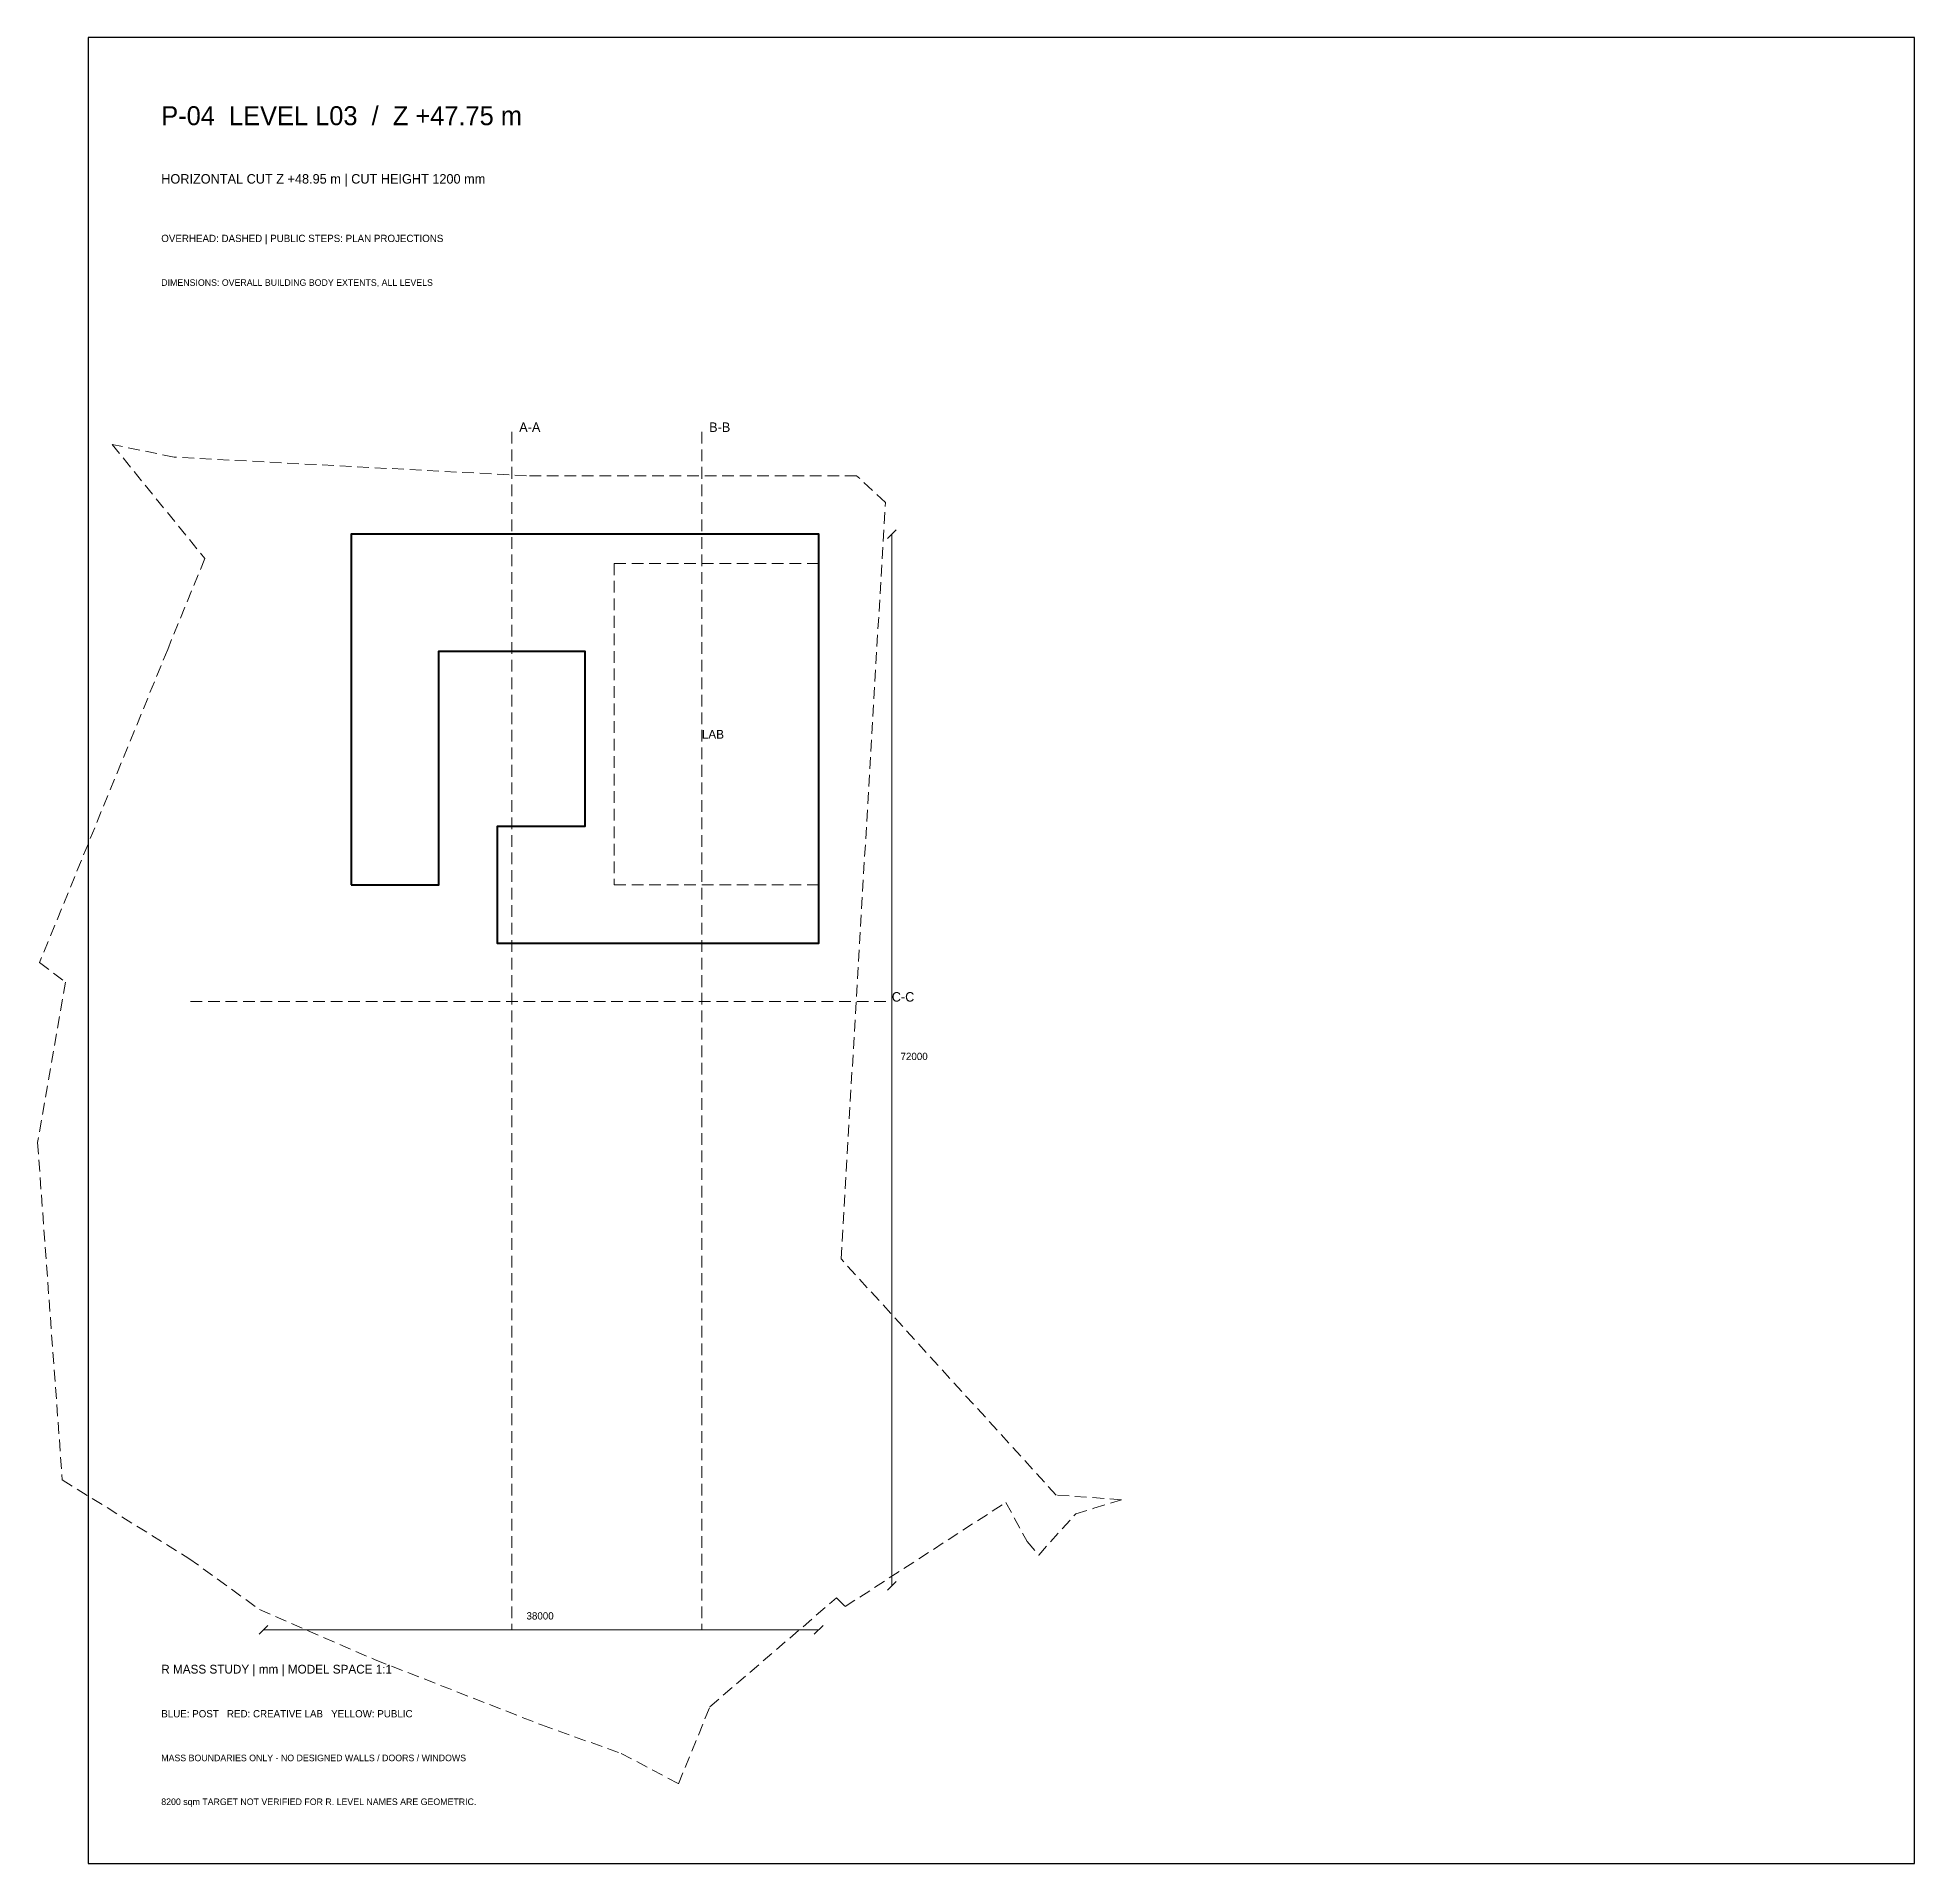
# Model space of a CAD drawing. Header units: millimetres. Extents: x -33468 to 375000, y -515000 to 30000.
# Drawn here: x -33468 to 95000, y -235000 to -110000 of the extents above; entities that cross this region are included whole.
import ezdxf

# ---------------------------------------------------------------- set-up
doc = ezdxf.new("R2010")
doc.units = ezdxf.units.MM
doc.linetypes.add('R_DASHED', pattern=[1200, 800, -400])
for name, color, linetype, lineweight in [('CUTLINE', 6, 'R_DASHED', 18), ('DIM', 7, 'Continuous', 13), ('FRAME', 7, 'Continuous', 25), ('LAB', 1, 'Continuous', 40), ('OVERHEAD', 8, 'R_DASHED', 13), ('SITE', 8, 'R_DASHED', 13), ('TEXT', 7, 'Continuous', 18)]:
    doc.layers.add(name, color=color, linetype=linetype, lineweight=lineweight)

msp = doc.modelspace()

# ---------------------------------------------------------------- texts
at = {"layer": 'TEXT'}
for s, height, p in [('P-04  LEVEL L03  /  Z +47.75 m', 1300, (-25000, -116000)), ('HORIZONTAL CUT Z +48.95 m | CUT HEIGHT 1200 mm', 650, (-25000, -120000)), ('OVERHEAD: DASHED | PUBLIC STEPS: PLAN PROJECTIONS', 500, (-25000, -124000)), ('DIMENSIONS: OVERALL BUILDING BODY EXTENTS, ALL LEVELS', 450, (-25000, -127000)), ('A-A', 650, (-500, -137000)), ('B-B', 650, (12500, -137000)), ('LAB', 600, (12000, -158000)), ('C-C', 650, (25000, -176000)), ('72000', 500, (25600, -180000)), ('38000', 500, (0, -218300)), ('R MASS STUDY | mm | MODEL SPACE 1:1', 600, (-25000, -222000)), ('BLUE: POST   RED: CREATIVE LAB   YELLOW: PUBLIC', 500, (-25000, -225000)), ('MASS BOUNDARIES ONLY - NO DESIGNED WALLS / DOORS / WINDOWS', 450, (-25000, -228000)), ('8200 sqm TARGET NOT VERIFIED FOR R. LEVEL NAMES ARE GEOMETRIC.', 450, (-25000, -231000))]:
    msp.add_text(s, height=height, dxfattribs=at).set_placement(p)

# ---------------------------------------------------------------- linework, layer by layer
at = {"layer": 'CUTLINE'}
for points in [[(-1000, -137000), (-1000, -219000)], [(12000, -137000), (12000, -219000)], [(-23000, -176000), (25000, -176000)]]:
    msp.add_lwpolyline(points, dxfattribs=at)
at = {"layer": 'DIM'}
for points in [[(24700, -144300), (25300, -143700)], [(25000, -216000), (25000, -144000)], [(24700, -216300), (25300, -215700)], [(-18300, -219300), (-17700, -218700)], [(-18000, -219000), (20000, -219000)], [(19700, -219300), (20300, -218700)]]:
    msp.add_lwpolyline(points, dxfattribs=at)
at = {"layer": 'FRAME'}
msp.add_lwpolyline([(-30000, -235000), (95000, -235000), (95000, -110000), (-30000, -110000)], close=True, dxfattribs=at)
at = {"layer": 'LAB'}
msp.add_lwpolyline([(-12000, -168000), (-6000, -168000), (-6000, -152000), (4000, -152000), (4000, -164000), (-2000, -164000), (-2000, -172000), (4000, -172000), (20000, -172000), (20000, -144000), (4000, -144000), (-12000, -144000), (-12000, -152000)], close=True, dxfattribs=at)
at = {"layer": 'OVERHEAD'}
msp.add_lwpolyline([(6000, -146000), (6000, -168000), (20000, -168000), (20000, -146000)], close=True, dxfattribs=at)
at = {"layer": 'SITE'}
msp.add_lwpolyline([(21529, -193608), (24565, -141825), (22596, -140000), (0, -140000), (-16759, -139114), (-24124, -138724), (-28368, -137853), (-22018, -145666), (-24561, -151883), (-33330, -173325), (-31562, -174660), (-33468, -185639), (-31773, -208745), (-23106, -214114), (-18287, -217610), (-10349, -221058), (1030, -225516), (6485, -227470), (10405, -229542), (12555, -224266), (21226, -216812), (21810, -217414), (32808, -210280), (34273, -212958), (35062, -213883), (37589, -211070), (38827, -210687), (40727, -210099), (36252, -209779)], close=True, dxfattribs=at)

msp.set_redraw_order([(e.dxf.handle, doc.entitydb.next_handle()) for e in msp.query("TEXT MTEXT ATTDEF DIMENSION ARC_DIMENSION")])  # texts and dimensions are drawn at this point

doc.saveas('drawing.dxf')
